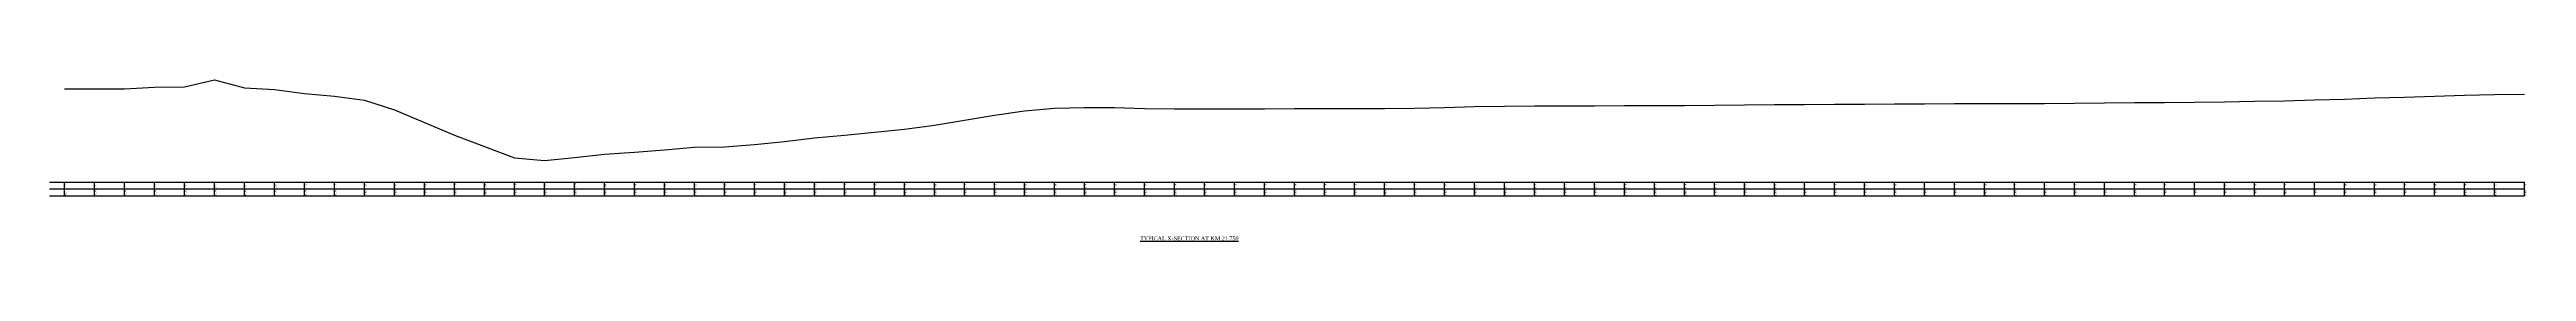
# Model space of a CAD drawing. Header units: metres. Extents: x -148477 to 168932, y -55673 to -2736.
# Drawn here: x -44140 to -43314, y -20990 to -20936 of the extents above; entities that cross this region are included whole.
import ezdxf

# ---------------------------------------------------------------- set-up
doc = ezdxf.new("R2010")
doc.units = ezdxf.units.M
doc.styles.add('liza', font='times.ttf', dxfattribs={"height": 2})
doc.styles.get("Standard").update_dxf_attribs({"font": 'times.ttf'})

msp = doc.modelspace()

# ---------------------------------------------------------------- linework, layer by layer
at = {"color": 6, "linetype": 'Continuous', "lineweight": -3, "ltscale": 0.5}
for p, q in [((-44139.9732, -20970.4634), (-43314.9732, -20970.4634)), ((-44134.9732, -20974.9634), (-44134.9732, -20970.4634)), ((-44124.9732, -20974.9634), (-44124.9732, -20970.4634)), ((-44114.9732, -20974.9634), (-44114.9732, -20970.4634)), ((-44104.9732, -20974.9634), (-44104.9732, -20970.4634)), ((-44094.9732, -20974.9634), (-44094.9732, -20970.4634)), ((-44084.9732, -20974.9634), (-44084.9732, -20970.4634)), ((-44074.9732, -20974.9634), (-44074.9732, -20970.4634)), ((-44064.9732, -20974.9634), (-44064.9732, -20970.4634)), ((-44054.9732, -20974.9634), (-44054.9732, -20970.4634)), ((-44044.9732, -20974.9634), (-44044.9732, -20970.4634)), ((-44034.9732, -20974.9634), (-44034.9732, -20970.4634)), ((-44024.9732, -20974.9634), (-44024.9732, -20970.4634)), ((-44014.9732, -20974.9634), (-44014.9732, -20970.4634)), ((-44004.9732, -20974.9634), (-44004.9732, -20970.4634)), ((-43994.9732, -20974.9634), (-43994.9732, -20970.4634)), ((-43984.9732, -20974.9634), (-43984.9732, -20970.4634)), ((-43974.9732, -20974.9634), (-43974.9732, -20970.4634)), ((-43964.9732, -20974.9634), (-43964.9732, -20970.4634)), ((-43954.9732, -20974.9634), (-43954.9732, -20970.4634)), ((-43944.9732, -20974.9634), (-43944.9732, -20970.4634)), ((-43934.9732, -20974.9634), (-43934.9732, -20970.4634)), ((-43924.9732, -20974.9634), (-43924.9732, -20970.4634)), ((-43914.9732, -20974.9634), (-43914.9732, -20970.4634)), ((-43904.9732, -20974.9634), (-43904.9732, -20970.4634)), ((-43894.9732, -20974.9634), (-43894.9732, -20970.4634)), ((-43884.9732, -20974.9634), (-43884.9732, -20970.4634)), ((-43874.9732, -20974.9634), (-43874.9732, -20970.4634)), ((-43864.9732, -20974.9634), (-43864.9732, -20970.4634)), ((-43854.9732, -20974.9634), (-43854.9732, -20970.4634)), ((-43844.9732, -20974.9634), (-43844.9732, -20970.4634)), ((-43834.9732, -20974.9634), (-43834.9732, -20970.4634)), ((-43824.9732, -20974.9634), (-43824.9732, -20970.4634)), ((-43814.9732, -20974.9634), (-43814.9732, -20970.4634)), ((-43804.9732, -20974.9634), (-43804.9732, -20970.4634)), ((-43794.9732, -20974.9634), (-43794.9732, -20970.4634)), ((-43784.9732, -20974.9634), (-43784.9732, -20970.4634)), ((-43774.9732, -20974.9634), (-43774.9732, -20970.4634)), ((-43764.9732, -20974.9634), (-43764.9732, -20970.4634)), ((-43754.9732, -20974.9634), (-43754.9732, -20970.4634)), ((-43744.9732, -20974.9634), (-43744.9732, -20970.4634)), ((-43734.9732, -20974.9634), (-43734.9732, -20970.4634)), ((-43724.9732, -20974.9634), (-43724.9732, -20970.4634)), ((-43714.9732, -20974.9634), (-43714.9732, -20970.4634)), ((-43704.9732, -20974.9634), (-43704.9732, -20970.4634)), ((-43694.9732, -20974.9634), (-43694.9732, -20970.4634)), ((-43684.9732, -20974.9634), (-43684.9732, -20970.4634)), ((-43674.9732, -20974.9634), (-43674.9732, -20970.4634)), ((-43664.9732, -20974.9634), (-43664.9732, -20970.4634)), ((-43654.9732, -20974.9634), (-43654.9732, -20970.4634)), ((-43644.9732, -20974.9634), (-43644.9732, -20970.4634)), ((-43634.9732, -20974.9634), (-43634.9732, -20970.4634)), ((-43624.9732, -20974.9634), (-43624.9732, -20970.4634)), ((-43614.9732, -20974.9634), (-43614.9732, -20970.4634)), ((-43604.9732, -20974.9634), (-43604.9732, -20970.4634)), ((-43594.9732, -20974.9634), (-43594.9732, -20970.4634)), ((-43584.9732, -20974.9634), (-43584.9732, -20970.4634)), ((-43574.9732, -20974.9634), (-43574.9732, -20970.4634)), ((-43564.9732, -20974.9634), (-43564.9732, -20970.4634)), ((-43554.9732, -20974.9634), (-43554.9732, -20970.4634)), ((-43544.9732, -20974.9634), (-43544.9732, -20970.4634)), ((-43534.9732, -20974.9634), (-43534.9732, -20970.4634)), ((-43524.9732, -20974.9634), (-43524.9732, -20970.4634)), ((-43514.9732, -20974.9634), (-43514.9732, -20970.4634)), ((-43504.9732, -20974.9634), (-43504.9732, -20970.4634)), ((-43494.9732, -20974.9634), (-43494.9732, -20970.4634)), ((-43484.9732, -20974.9634), (-43484.9732, -20970.4634)), ((-43474.9732, -20974.9634), (-43474.9732, -20970.4634)), ((-43464.9732, -20974.9634), (-43464.9732, -20970.4634)), ((-43454.9732, -20974.9634), (-43454.9732, -20970.4634)), ((-43444.9732, -20974.9634), (-43444.9732, -20970.4634)), ((-43434.9732, -20974.9634), (-43434.9732, -20970.4634)), ((-43424.9732, -20974.9634), (-43424.9732, -20970.4634)), ((-43414.9732, -20974.9634), (-43414.9732, -20970.4634)), ((-43404.9732, -20974.9634), (-43404.9732, -20970.4634)), ((-43394.9732, -20974.9634), (-43394.9732, -20970.4634)), ((-43384.9732, -20974.9634), (-43384.9732, -20970.4634)), ((-43374.9732, -20974.9634), (-43374.9732, -20970.4634)), ((-43364.9732, -20974.9634), (-43364.9732, -20970.4634)), ((-43354.9732, -20974.9634), (-43354.9732, -20970.4634)), ((-43344.9732, -20974.9634), (-43344.9732, -20970.4634)), ((-43334.9732, -20974.9634), (-43334.9732, -20970.4634)), ((-43324.9732, -20974.9634), (-43324.9732, -20970.4634)), ((-43314.9732, -20974.9634), (-43314.9732, -20970.4634)), ((-44139.9732, -20972.7134), (-43314.9732, -20972.7134)), ((-44139.9732, -20974.9634), (-43314.9732, -20974.9634))]:
    msp.add_line(p, q, dxfattribs=at)
msp.add_lwpolyline([(-44134.9732, -20939.2334), (-44124.9732, -20939.2534), (-44114.9732, -20939.2434), (-44104.9732, -20938.6334), (-44094.9732, -20938.6034), (-44084.9732, -20936.2134), (-44074.9732, -20938.9534), (-44064.9732, -20939.4834), (-44054.9732, -20940.7934), (-44044.9732, -20941.7034), (-44034.9732, -20943.0734), (-44024.9732, -20946.2734), (-44014.9732, -20950.4634), (-44004.9732, -20954.7134), (-43994.9732, -20958.4934), (-43984.9732, -20962.3134), (-43974.9732, -20963.2134), (-43964.9732, -20962.2034), (-43954.9732, -20961.0834), (-43944.9732, -20960.3634), (-43934.9732, -20959.6834), (-43924.9732, -20958.7634), (-43914.9732, -20958.6134), (-43904.9732, -20957.8734), (-43894.9732, -20956.8634), (-43884.9732, -20955.6234), (-43874.9732, -20954.7334), (-43864.9732, -20953.7334), (-43854.9732, -20952.7134), (-43844.9732, -20951.3634), (-43834.9732, -20949.6834), (-43824.9732, -20948.0134), (-43814.9732, -20946.5534), (-43804.9732, -20945.6534), (-43794.9732, -20945.4534), (-43784.9732, -20945.4934), (-43774.9732, -20945.7834), (-43764.9732, -20945.9634), (-43754.9732, -20945.8834), (-43744.9732, -20945.8934), (-43734.9732, -20945.9134), (-43724.9732, -20945.8634), (-43714.9732, -20945.7634), (-43704.9732, -20945.7934), (-43694.9732, -20945.8234), (-43684.9732, -20945.7234), (-43674.9732, -20945.5234), (-43664.9732, -20945.1334), (-43654.9732, -20945.0334), (-43644.9732, -20944.9034), (-43634.9732, -20944.9734), (-43624.9732, -20944.8834), (-43614.9732, -20944.8634), (-43604.9732, -20944.7834), (-43594.9732, -20944.7634), (-43584.9732, -20944.7134), (-43574.9732, -20944.6234), (-43564.9732, -20944.5034), (-43554.9732, -20944.4334), (-43544.9732, -20944.3934), (-43534.9732, -20944.3234), (-43524.9732, -20944.2934), (-43514.9732, -20944.2334), (-43504.9732, -20944.1734), (-43494.9732, -20944.1434), (-43484.9732, -20944.1734), (-43474.9732, -20944.1334), (-43464.9732, -20944.0234), (-43454.9732, -20943.9334), (-43444.9732, -20943.8534), (-43434.9732, -20943.8034), (-43424.9732, -20943.7334), (-43414.9732, -20943.5834), (-43404.9732, -20943.3934), (-43394.9732, -20943.2034), (-43384.9732, -20942.9334), (-43374.9732, -20942.6434), (-43364.9732, -20942.2934), (-43354.9732, -20942.0034), (-43344.9732, -20941.6534), (-43334.9732, -20941.3634), (-43324.9732, -20941.1334), (-43314.9732, -20941.0034)], dxfattribs=at)

# ---------------------------------------------------------------- texts
at = {"color": 6, "linetype": 'Continuous', "lineweight": -3, "ltscale": 0.5, "char_height": 0.5, "width": 2.15, "attachment_point": 1, "rotation": 90, "style": 'liza'}
for s, insert in [('0.00', (-44134.8732, -20974.8634)), ('1.23', (-44134.8732, -20972.6134)), ('10.00', (-44124.8732, -20974.8634)), ('1.21', (-44124.8732, -20972.6134)), ('20.00', (-44114.8732, -20974.8634)), ('1.22', (-44114.8732, -20972.6134)), ('1.83', (-44104.8732, -20972.6134)), ('30.00', (-44104.8732, -20974.8634)), ('1.86', (-44094.8732, -20972.6134)), ('40.00', (-44094.8732, -20974.8634)), ('50.00', (-44084.8732, -20974.8634)), ('4.25', (-44084.8732, -20972.6134)), ('60.00', (-44074.8732, -20974.8634)), ('1.51', (-44074.8732, -20972.6134)), ('0.98', (-44064.8732, -20972.6134)), ('70.00', (-44064.8732, -20974.8634)), ('-0.33', (-44054.8732, -20972.6134)), ('80.00', (-44054.8732, -20974.8634)), ('90.00', (-44044.8732, -20974.8634)), ('-1.24', (-44044.8732, -20972.6134)), ('100.00', (-44034.8732, -20974.8634)), ('-2.61', (-44034.8732, -20972.6134)), ('-5.81', (-44024.8732, -20972.6134)), ('110.00', (-44024.8732, -20974.8634)), ('-10.00', (-44014.8732, -20972.6134)), ('120.00', (-44014.8732, -20974.8634)), ('130.00', (-44004.8732, -20974.8634)), ('-14.25', (-44004.8732, -20972.6134)), ('-18.03', (-43994.8732, -20972.6134)), ('140.00', (-43994.8732, -20974.8634)), ('-21.85', (-43984.8732, -20972.6134)), ('150.00', (-43984.8732, -20974.8634)), ('160.00', (-43974.8732, -20974.8634)), ('-22.75', (-43974.8732, -20972.6134)), ('170.00', (-43964.8732, -20974.8634)), ('-21.74', (-43964.8732, -20972.6134)), ('-20.62', (-43954.8732, -20972.6134)), ('180.00', (-43954.8732, -20974.8634)), ('-19.90', (-43944.8732, -20972.6134)), ('190.00', (-43944.8732, -20974.8634)), ('200.00', (-43934.8732, -20974.8634)), ('-19.22', (-43934.8732, -20972.6134)), ('-18.30', (-43924.8732, -20972.6134)), ('210.00', (-43924.8732, -20974.8634)), ('-18.15', (-43914.8732, -20972.6134)), ('220.00', (-43914.8732, -20974.8634)), ('230.00', (-43904.8732, -20974.8634)), ('-17.41', (-43904.8732, -20972.6134)), ('-16.40', (-43894.8732, -20972.6134)), ('240.00', (-43894.8732, -20974.8634)), ('250.00', (-43884.8732, -20974.8634)), ('-15.16', (-43884.8732, -20972.6134)), ('260.00', (-43874.8732, -20974.8634)), ('-14.27', (-43874.8732, -20972.6134)), ('270.00', (-43864.8732, -20974.8634)), ('-13.27', (-43864.8732, -20972.6134)), ('280.00', (-43854.8732, -20974.8634)), ('-12.25', (-43854.8732, -20972.6134)), ('-10.90', (-43844.8732, -20972.6134)), ('290.00', (-43844.8732, -20974.8634)), ('300.00', (-43834.8732, -20974.8634)), ('-9.22', (-43834.8732, -20972.6134)), ('310.00', (-43824.8732, -20974.8634)), ('-7.55', (-43824.8732, -20972.6134)), ('-6.09', (-43814.8732, -20972.6134)), ('320.00', (-43814.8732, -20974.8634)), ('330.00', (-43804.8732, -20974.8634)), ('-5.19', (-43804.8732, -20972.6134)), ('340.00', (-43794.8732, -20974.8634)), ('-4.99', (-43794.8732, -20972.6134)), ('-5.03', (-43784.8732, -20972.6134)), ('350.00', (-43784.8732, -20974.8634)), ('360.00', (-43774.8732, -20974.8634)), ('-5.32', (-43774.8732, -20972.6134)), ('-5.50', (-43764.8732, -20972.6134)), ('370.00', (-43764.8732, -20974.8634)), ('380.00', (-43754.8732, -20974.8634)), ('-5.42', (-43754.8732, -20972.6134)), ('390.00', (-43744.8732, -20974.8634)), ('-5.43', (-43744.8732, -20972.6134)), ('400.00', (-43734.8732, -20974.8634)), ('-5.45', (-43734.8732, -20972.6134)), ('-5.40', (-43724.8732, -20972.6134)), ('410.00', (-43724.8732, -20974.8634)), ('-5.30', (-43714.8732, -20972.6134)), ('420.00', (-43714.8732, -20974.8634)), ('430.00', (-43704.8732, -20974.8634)), ('-5.33', (-43704.8732, -20972.6134)), ('440.00', (-43694.8732, -20974.8634)), ('-5.36', (-43694.8732, -20972.6134)), ('450.00', (-43684.8732, -20974.8634)), ('-5.26', (-43684.8732, -20972.6134)), ('-5.06', (-43674.8732, -20972.6134)), ('460.00', (-43674.8732, -20974.8634)), ('470.00', (-43664.8732, -20974.8634)), ('-4.67', (-43664.8732, -20972.6134)), ('480.00', (-43654.8732, -20974.8634)), ('-4.57', (-43654.8732, -20972.6134)), ('490.00', (-43644.8732, -20974.8634)), ('-4.44', (-43644.8732, -20972.6134)), ('500.00', (-43634.8732, -20974.8634)), ('-4.51', (-43634.8732, -20972.6134)), ('510.00', (-43624.8732, -20974.8634)), ('-4.42', (-43624.8732, -20972.6134)), ('-4.40', (-43614.8732, -20972.6134)), ('520.00', (-43614.8732, -20974.8634)), ('530.00', (-43604.8732, -20974.8634)), ('-4.32', (-43604.8732, -20972.6134)), ('-4.30', (-43594.8732, -20972.6134)), ('540.00', (-43594.8732, -20974.8634)), ('550.00', (-43584.8732, -20974.8634)), ('-4.25', (-43584.8732, -20972.6134)), ('560.00', (-43574.8732, -20974.8634)), ('-4.16', (-43574.8732, -20972.6134)), ('-4.04', (-43564.8732, -20972.6134)), ('570.00', (-43564.8732, -20974.8634)), ('580.00', (-43554.8732, -20974.8634)), ('-3.97', (-43554.8732, -20972.6134)), ('590.00', (-43544.8732, -20974.8634)), ('-3.93', (-43544.8732, -20972.6134)), ('-3.86', (-43534.8732, -20972.6134)), ('600.00', (-43534.8732, -20974.8634)), ('-3.83', (-43524.8732, -20972.6134)), ('610.00', (-43524.8732, -20974.8634)), ('620.00', (-43514.8732, -20974.8634)), ('-3.77', (-43514.8732, -20972.6134)), ('630.00', (-43504.8732, -20974.8634)), ('-3.71', (-43504.8732, -20972.6134)), ('-3.68', (-43494.8732, -20972.6134)), ('640.00', (-43494.8732, -20974.8634)), ('650.00', (-43484.8732, -20974.8634)), ('-3.71', (-43484.8732, -20972.6134)), ('660.00', (-43474.8732, -20974.8634)), ('-3.67', (-43474.8732, -20972.6134)), ('670.00', (-43464.8732, -20974.8634)), ('-3.56', (-43464.8732, -20972.6134)), ('680.00', (-43454.8732, -20974.8634)), ('-3.47', (-43454.8732, -20972.6134)), ('690.00', (-43444.8732, -20974.8634)), ('-3.39', (-43444.8732, -20972.6134)), ('700.00', (-43434.8732, -20974.8634)), ('-3.34', (-43434.8732, -20972.6134)), ('710.00', (-43424.8732, -20974.8634)), ('-3.27', (-43424.8732, -20972.6134)), ('720.00', (-43414.8732, -20974.8634)), ('-3.12', (-43414.8732, -20972.6134)), ('730.00', (-43404.8732, -20974.8634)), ('-2.93', (-43404.8732, -20972.6134)), ('740.00', (-43394.8732, -20974.8634)), ('-2.74', (-43394.8732, -20972.6134)), ('750.00', (-43384.8732, -20974.8634)), ('-2.47', (-43384.8732, -20972.6134)), ('-2.18', (-43374.8732, -20972.6134)), ('760.00', (-43374.8732, -20974.8634)), ('-1.83', (-43364.8732, -20972.6134)), ('770.00', (-43364.8732, -20974.8634)), ('780.00', (-43354.8732, -20974.8634)), ('-1.54', (-43354.8732, -20972.6134)), ('790.00', (-43344.8732, -20974.8634)), ('-1.19', (-43344.8732, -20972.6134)), ('-0.90', (-43334.8732, -20972.6134)), ('800.00', (-43334.8732, -20974.8634)), ('-0.67', (-43324.8732, -20972.6134)), ('810.00', (-43324.8732, -20974.8634)), ('-0.54', (-43314.8732, -20972.6134)), ('820.00', (-43314.8732, -20974.8634))]:
    msp.add_mtext(s, dxfattribs=dict(at, insert=insert))
at = {"color": 0, "linetype": 'ByBlock', "lineweight": 30, "insert": (-43776.4779, -20988.6025), "char_height": 1.326841, "width": 81.781813, "attachment_point": 1}
msp.add_mtext('{\\LTYPICAL X-SECTION AT KM 21.750}', dxfattribs=at)

doc.saveas('drawing.dxf')
